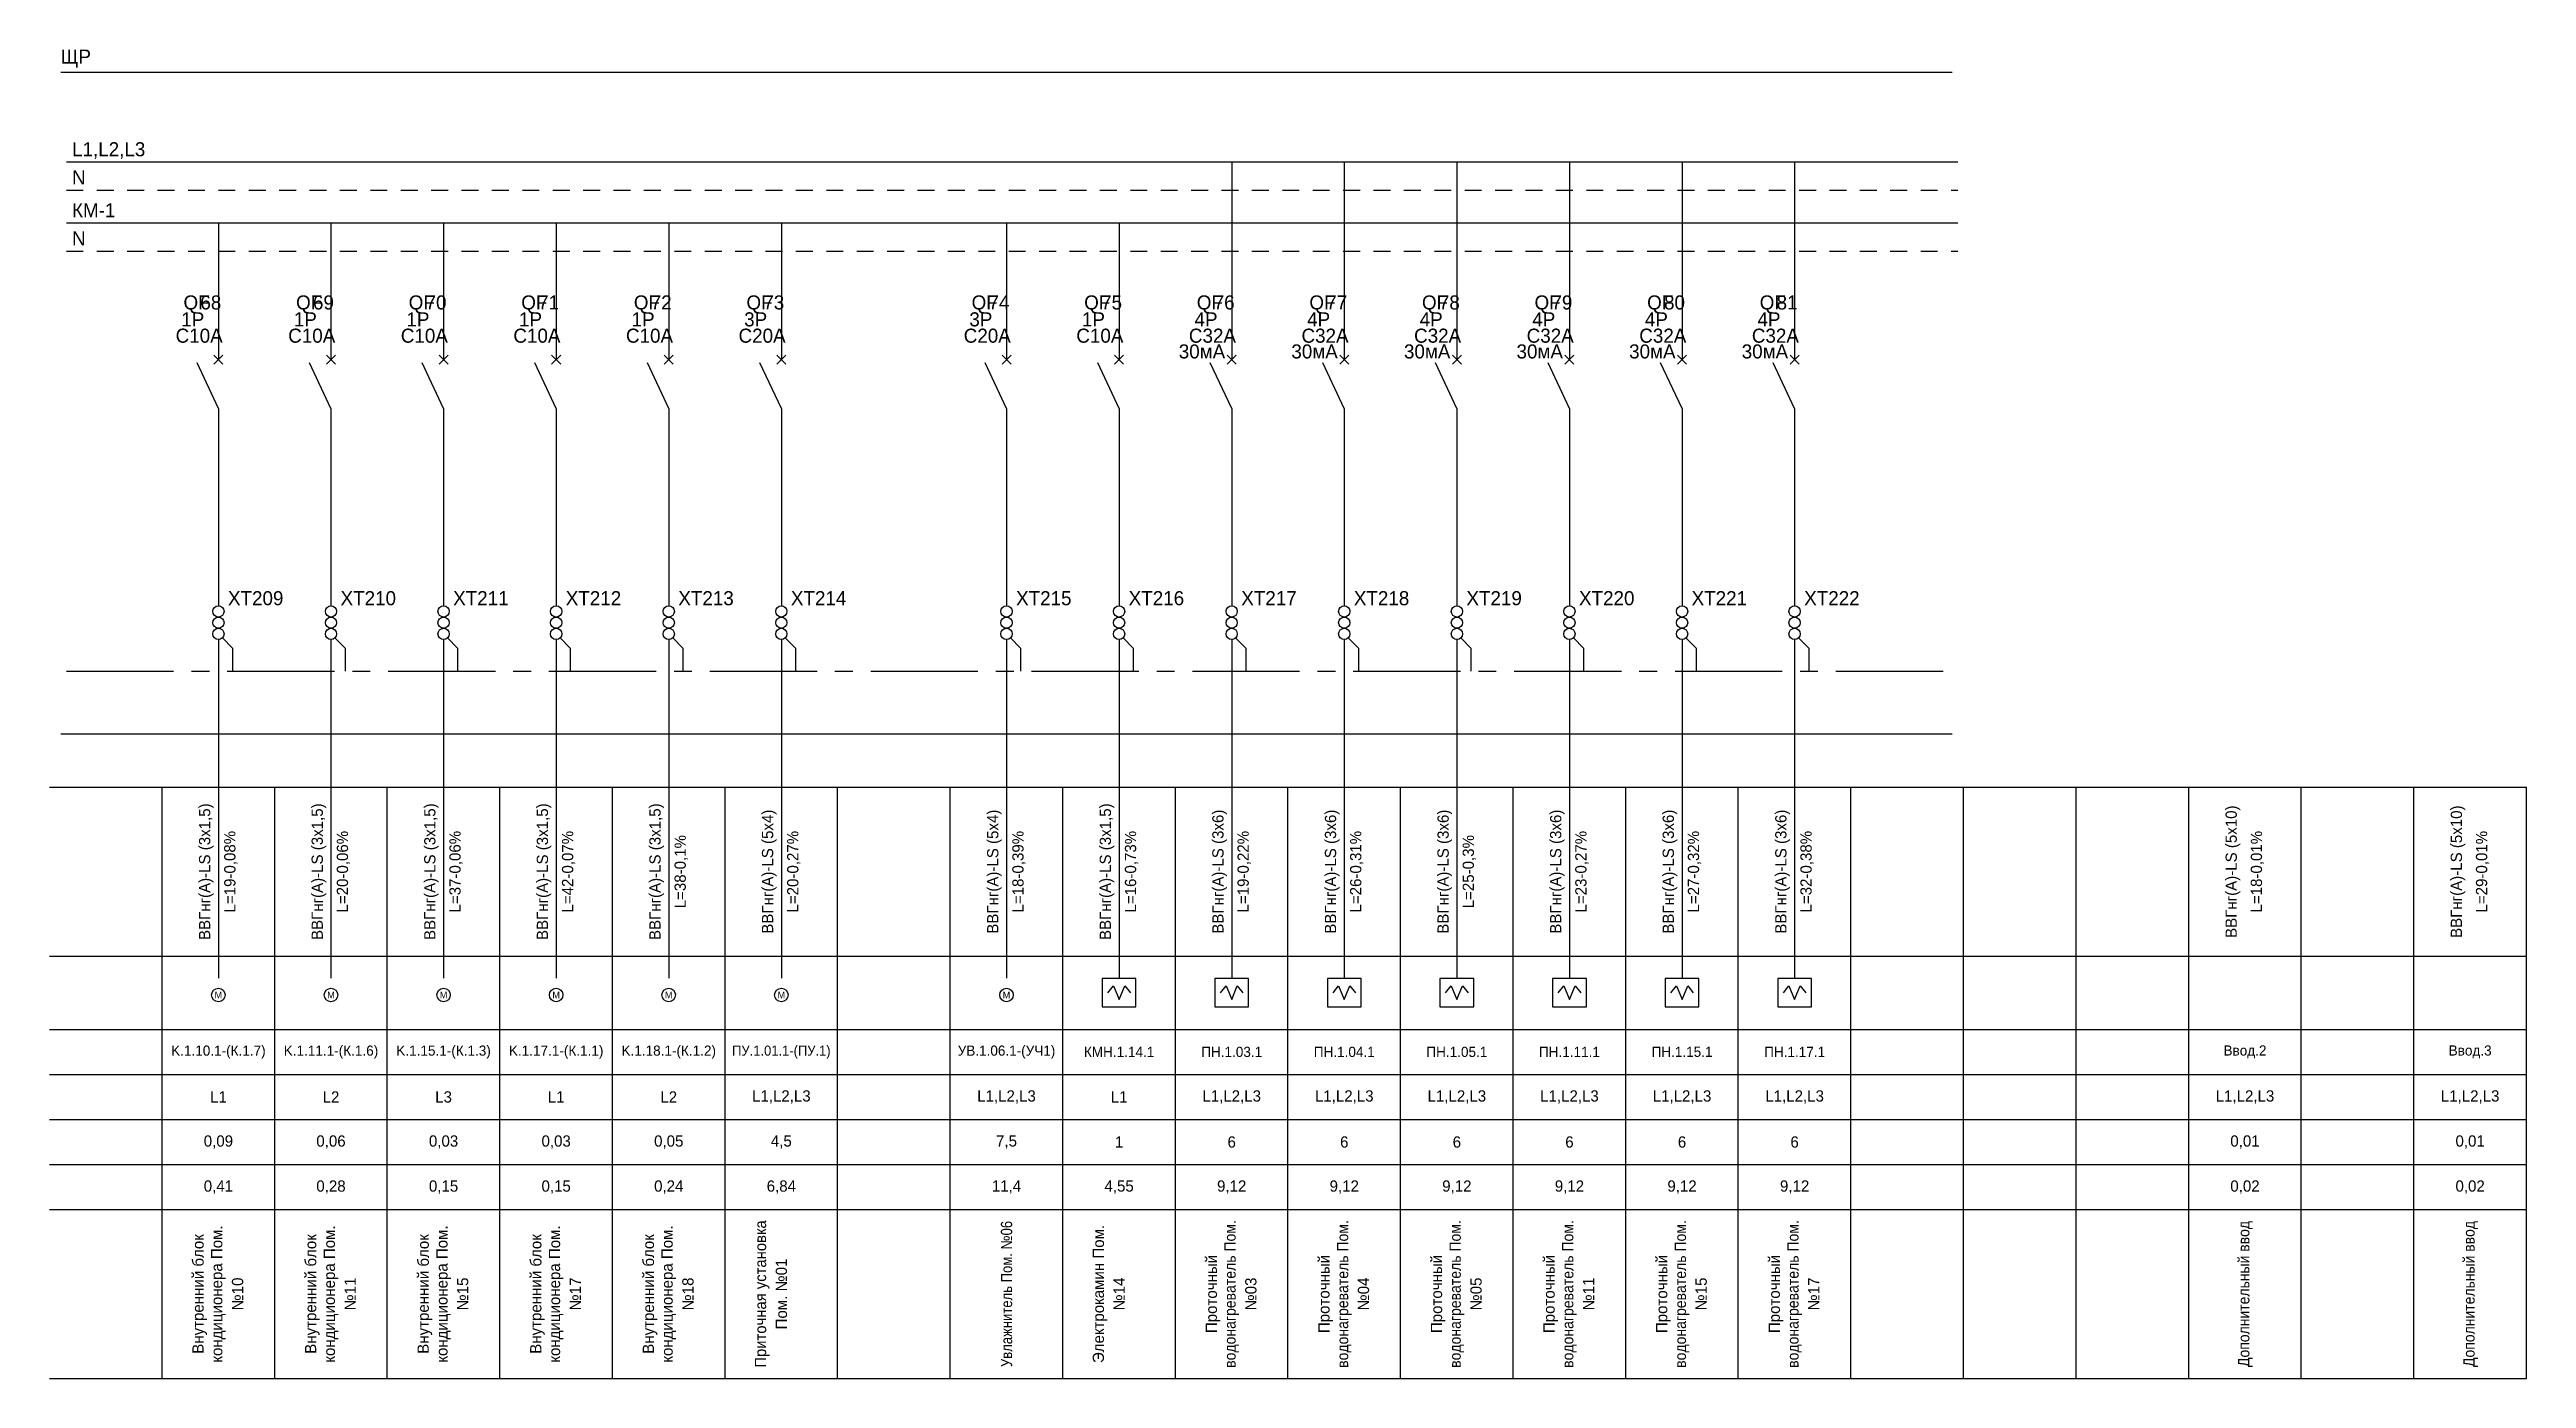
# Model space of a CAD drawing. Header units: millimetres. Extents: x 2497 to 11797, y 1522 to 1758.
# Drawn here: x 7937.2 to 8377.2, y 1522.5 to 1758.5 of the extents above; entities that cross this region are included whole.
import ezdxf
from ezdxf.enums import TextEntityAlignment as Align

# ---------------------------------------------------------------- set-up
doc = ezdxf.new("R2010")
doc.units = ezdxf.units.MM
doc.linetypes.add('CENTER2', pattern=[28.575, 19.05, -3.175, 3.175, -3.175])
doc.linetypes.add('JIS_02_0.7', pattern=[1.35, 0.75, -0.6])
for name, color, linetype in [('SX_BLOCKS', 7, 'Continuous'), ('SX_BOUND', 8, 'Continuous'), ('SX_LINES', 7, 'Continuous'), ('SX_N', 4, 'JIS_02_0.7'), ('SX_PE', 3, 'CENTER2'), ('SX_TABLE', 7, 'Continuous'), ('SX_TEXT', 7, 'Continuous')]:
    doc.layers.add(name, color=color, linetype=linetype)
doc.styles.add('UNC_GOST_Scheme', font='txt')

msp = doc.modelspace()

# ---------------------------------------------------------------- texts
at = {"layer": 'SX_TEXT', "style": 'UNC_GOST_Scheme'}
for s, p in [('ЩР', (7939.18, 1755.96)), ('L1,L2,L3', (7941.18, 1739.51)), ('N', (7941.18, 1734.51)), ('КМ-1', (7941.18, 1728.68)), ('N', (7941.18, 1723.68))]:
    msp.add_text(s, height=2.5, dxfattribs=at).set_placement(p)

# ---------------------------------------------------------------- blocks, each defined once
blk = doc.blocks.new('SX_TCOL')
for p, q in [((-10, 105), (10, 105)), ((10, 0), (10, 105)), ((-10, 75), (10, 75)), ((-10, 62), (10, 62)), ((-10, 54), (10, 54)), ((-10, 46), (10, 46)), ((-10, 38), (10, 38)), ((-10, 30), (10, 30)), ((-10, 0), (10, 0))]:
    blk.add_line(p, q)
at = {"style": 'UNC_GOST_Scheme'}
for tag, p in [('CAB1', (-2.2, 90)), ('CAB2', (2.2, 90)), ('NAME1', (-3.4, 15)), ('NAME2', (0, 15)), ('NAME3', (3.4, 15))]:
    blk.add_attdef(tag, text='', height=2, rotation=90, dxfattribs=at).set_placement(p, align=Align.MIDDLE)
for tag, height, p in [('LINE', 1.8, (0, 58)), ('PH', 2, (0, 50)), ('POW', 2, (0, 42)), ('CUR', 2, (0, 34))]:
    blk.add_attdef(tag, text='', height=height, dxfattribs=at).set_placement(p, align=Align.MIDDLE)
blk = doc.blocks.new('SX_QF')
for p, q in [((0, -45), (-3.8, -36.9)), ((-0.8, -37.1), (0.8, -35.5)), ((-0.8, -35.5), (0.8, -37.1)), ((0, -45), (0, -54.3))]:
    blk.add_line(p, q)
at = {"style": 'UNC_GOST_Scheme'}
blk.add_text('QF', height=2.5, dxfattribs=at).set_placement((-6.2, -27.4))
for tag, p in [('N', (-3.2, -27.4)), ('A', (-7.6, -33.3)), ('P', (-6.6, -30.4)), ('MA', (-9.4, -36.1))]:
    blk.add_attdef(tag, p, '', height=2.5, dxfattribs=at)
blk = doc.blocks.new('SX_XT')
at = {"color": 30}
blk.add_circle((0, -1), 1, dxfattribs=at)
at = {"color": 5}
blk.add_circle((0, -3), 1, dxfattribs=at)
at = {"color": 3}
blk.add_circle((0, -5), 1, dxfattribs=at)
at = {"style": 'UNC_GOST_Scheme'}
blk.add_attdef('N', (1.7, 0.1), '', height=2.5, dxfattribs=at)
blk = doc.blocks.new('SX_U_M')
blk.add_circle((0, 0), 1.2)
at = {"style": 'UNC_GOST_Scheme'}
blk.add_text('M', height=1.2, dxfattribs=at).set_placement((0, 0), align=Align.MIDDLE)
blk = doc.blocks.new('SX_U_HEAT')
for p, q in [((0, 6.5), (0, 2.5)), ((3, 2.5), (-3, 2.5)), ((-3, 2.5), (-3, -2.5)), ((-2, 0), (-1, 1.2)), ((-1, 1.2), (0, -1.2)), ((0, -1.2), (1, 1.2)), ((1, 1.2), (2, 0)), ((3, -2.5), (3, 2.5)), ((-3, -2.5), (3, -2.5))]:
    blk.add_line(p, q)

# ---------------------------------------------------------------- linework, layer by layer
at = {"layer": 'SX_BOUND'}
for p, q in [((7939.18, 1754.46), (8275.18, 1754.46)), ((7939.18, 1636.96), (8275.18, 1636.96))]:
    msp.add_line(p, q, dxfattribs=at)
at = {"layer": 'SX_LINES'}
for p, q in [((7940.18, 1738.51), (8276.18, 1738.51)), ((8147.18, 1738.51), (8147.18, 1703.4)), ((8167.18, 1738.51), (8167.18, 1703.4)), ((8187.18, 1738.51), (8187.18, 1703.4)), ((8207.18, 1738.51), (8207.18, 1703.4)), ((8227.18, 1738.51), (8227.18, 1703.4)), ((8247.18, 1738.51), (8247.18, 1703.4)), ((7940.18, 1727.68), (8276.18, 1727.68)), ((7967.18, 1727.68), (7967.18, 1703.4)), ((7987.18, 1727.68), (7987.18, 1703.4)), ((8007.18, 1727.68), (8007.18, 1703.4)), ((8027.18, 1727.68), (8027.18, 1703.4)), ((8047.18, 1727.68), (8047.18, 1703.4)), ((8067.18, 1727.68), (8067.18, 1703.4)), ((8107.18, 1727.68), (8107.18, 1703.4)), ((8127.18, 1727.68), (8127.18, 1703.4)), ((7967.18, 1685.42), (7967.18, 1659.68)), ((7987.18, 1685.42), (7987.18, 1659.68)), ((8007.18, 1685.42), (8007.18, 1659.68)), ((8027.18, 1685.42), (8027.18, 1659.68)), ((8047.18, 1685.42), (8047.18, 1659.68)), ((8067.18, 1685.42), (8067.18, 1659.68)), ((8107.18, 1685.42), (8107.18, 1659.68)), ((8127.18, 1685.42), (8127.18, 1659.68)), ((8147.18, 1685.42), (8147.18, 1659.68)), ((8167.18, 1685.42), (8167.18, 1659.68)), ((8187.18, 1685.42), (8187.18, 1659.68)), ((8207.18, 1685.42), (8207.18, 1659.68)), ((8227.18, 1685.42), (8227.18, 1659.68)), ((8247.18, 1685.42), (8247.18, 1659.68)), ((7967.18, 1653.68), (7967.18, 1593.56)), ((7987.18, 1653.68), (7987.18, 1593.56)), ((8007.18, 1653.68), (8007.18, 1593.56)), ((8027.18, 1653.68), (8027.18, 1593.56)), ((8047.18, 1653.68), (8047.18, 1593.56)), ((8067.18, 1653.68), (8067.18, 1593.56)), ((8107.18, 1653.68), (8107.18, 1593.56)), ((8127.18, 1653.68), (8127.18, 1597.46)), ((8147.18, 1653.68), (8147.18, 1597.46)), ((8167.18, 1653.68), (8167.18, 1597.46)), ((8187.18, 1653.68), (8187.18, 1597.46)), ((8207.18, 1653.68), (8207.18, 1597.46)), ((8227.18, 1653.68), (8227.18, 1597.46)), ((8247.18, 1653.68), (8247.18, 1597.46))]:
    msp.add_line(p, q, dxfattribs=at)
at = {"layer": 'SX_N', "ltscale": 4}
for p, q in [((7940.18, 1733.51), (8276.18, 1733.51)), ((7940.18, 1722.68), (8276.18, 1722.68))]:
    msp.add_line(p, q, dxfattribs=at)
at = {"layer": 'SX_PE'}
for p, q in [((7967.88, 1653.98), (7969.68, 1652.18)), ((7969.68, 1652.18), (7969.68, 1648.06)), ((7987.88, 1653.98), (7989.68, 1652.18)), ((7989.68, 1652.18), (7989.68, 1648.06)), ((8007.88, 1653.98), (8009.68, 1652.18)), ((8009.68, 1652.18), (8009.68, 1648.06)), ((8027.88, 1653.98), (8029.68, 1652.18)), ((8029.68, 1652.18), (8029.68, 1648.06)), ((8047.88, 1653.98), (8049.68, 1652.18)), ((8049.68, 1652.18), (8049.68, 1648.06)), ((8067.88, 1653.98), (8069.68, 1652.18)), ((8069.68, 1652.18), (8069.68, 1648.06)), ((8107.88, 1653.98), (8109.68, 1652.18)), ((8109.68, 1652.18), (8109.68, 1648.06)), ((8127.88, 1653.98), (8129.68, 1652.18)), ((8129.68, 1652.18), (8129.68, 1648.06)), ((8147.88, 1653.98), (8149.68, 1652.18)), ((8149.68, 1652.18), (8149.68, 1648.06)), ((8167.88, 1653.98), (8169.68, 1652.18)), ((8169.68, 1652.18), (8169.68, 1648.06)), ((8187.88, 1653.98), (8189.68, 1652.18)), ((8189.68, 1652.18), (8189.68, 1648.06)), ((8207.88, 1653.98), (8209.68, 1652.18)), ((8209.68, 1652.18), (8209.68, 1648.06)), ((8227.88, 1653.98), (8229.68, 1652.18)), ((8229.68, 1652.18), (8229.68, 1648.06)), ((8247.88, 1653.98), (8249.68, 1652.18)), ((8249.68, 1652.18), (8249.68, 1648.06)), ((7940.18, 1648.06), (8276.18, 1648.06))]:
    msp.add_line(p, q, dxfattribs=at)

# ---------------------------------------------------------------- block references
at = {"layer": 'SX_BLOCKS'}
for name, p, values in [('SX_QF', (7967.18, 1739.7), {'N': '68', 'P': '1P', 'A': 'С10А'}), ('SX_QF', (7987.18, 1739.7), {'N': '69', 'P': '1P', 'A': 'С10А'}), ('SX_QF', (8007.18, 1739.7), {'N': '70', 'P': '1P', 'A': 'С10А'}), ('SX_QF', (8027.18, 1739.7), {'N': '71', 'P': '1P', 'A': 'С10А'}), ('SX_QF', (8047.18, 1739.7), {'N': '72', 'P': '1P', 'A': 'С10А'}), ('SX_QF', (8067.18, 1739.7), {'N': '73', 'P': '3P', 'A': 'С20А'}), ('SX_QF', (8107.18, 1739.7), {'N': '74', 'P': '3P', 'A': 'С20А'}), ('SX_QF', (8127.18, 1739.7), {'N': '75', 'P': '1P', 'A': 'С10А'}), ('SX_QF', (8147.18, 1739.7), {'N': '76', 'P': '4P', 'A': 'С32А', 'MA': '30мА'}), ('SX_QF', (8167.18, 1739.7), {'N': '77', 'P': '4P', 'A': 'С32А', 'MA': '30мА'}), ('SX_QF', (8187.18, 1739.7), {'N': '78', 'P': '4P', 'A': 'С32А', 'MA': '30мА'}), ('SX_QF', (8207.18, 1739.7), {'N': '79', 'P': '4P', 'A': 'С32А', 'MA': '30мА'}), ('SX_QF', (8227.18, 1739.7), {'N': '80', 'P': '4P', 'A': 'С32А', 'MA': '30мА'}), ('SX_QF', (8247.18, 1739.7), {'N': '81', 'P': '4P', 'A': 'С32А', 'MA': '30мА'}), ('SX_XT', (7967.18, 1659.68), {'N': 'XT209'}), ('SX_XT', (7987.18, 1659.68), {'N': 'XT210'}), ('SX_XT', (8007.18, 1659.68), {'N': 'XT211'}), ('SX_XT', (8027.18, 1659.68), {'N': 'XT212'}), ('SX_XT', (8047.18, 1659.68), {'N': 'XT213'}), ('SX_XT', (8067.18, 1659.68), {'N': 'XT214'}), ('SX_XT', (8107.18, 1659.68), {'N': 'XT215'}), ('SX_XT', (8127.18, 1659.68), {'N': 'XT216'}), ('SX_XT', (8147.18, 1659.68), {'N': 'XT217'}), ('SX_XT', (8167.18, 1659.68), {'N': 'XT218'}), ('SX_XT', (8187.18, 1659.68), {'N': 'XT219'}), ('SX_XT', (8207.18, 1659.68), {'N': 'XT220'}), ('SX_XT', (8227.18, 1659.68), {'N': 'XT221'}), ('SX_XT', (8247.18, 1659.68), {'N': 'XT222'})]:
    msp.add_blockref(name, p, dxfattribs=at).add_auto_attribs(values)
at = {"layer": 'SX_BLOCKS', "color": 244, "true_color": 0x991b1e}
for name, p in [('SX_U_HEAT', (8127.18, 1590.96)), ('SX_U_HEAT', (8147.18, 1590.96)), ('SX_U_HEAT', (8167.18, 1590.96)), ('SX_U_HEAT', (8187.18, 1590.96)), ('SX_U_HEAT', (8207.18, 1590.96)), ('SX_U_HEAT', (8227.18, 1590.96)), ('SX_U_HEAT', (8247.18, 1590.96)), ('SX_U_M', (7967.18, 1590.56)), ('SX_U_M', (7987.18, 1590.56)), ('SX_U_M', (8007.18, 1590.56)), ('SX_U_M', (8027.18, 1590.56)), ('SX_U_M', (8047.18, 1590.56)), ('SX_U_M', (8067.18, 1590.56)), ('SX_U_M', (8107.18, 1590.56))]:
    msp.add_blockref(name, p, dxfattribs=at)
at = {"layer": 'SX_TABLE'}
for p in [(7947.18, 1522.46), (8087.18, 1522.46), (8267.18, 1522.46), (8287.18, 1522.46), (8307.18, 1522.46), (8347.18, 1522.46)]:
    msp.add_blockref('SX_TCOL', p, dxfattribs=at)
for p, values in [((7967.18, 1522.46), {'NAME1': 'Внутренний блок', 'NAME2': 'кондиционера Пом.', 'NAME3': '№10', 'CUR': '0,41', 'POW': '0,09', 'PH': 'L1', 'LINE': 'K.1.10.1-(К.1.7)', 'CAB1': 'ВВГнг(А)-LS (3х1,5)', 'CAB2': 'L=19-0,08%'}), ((7987.18, 1522.46), {'NAME1': 'Внутренний блок', 'NAME2': 'кондиционера Пом.', 'NAME3': '№11', 'CUR': '0,28', 'POW': '0,06', 'PH': 'L2', 'LINE': 'K.1.11.1-(К.1.6)', 'CAB1': 'ВВГнг(А)-LS (3х1,5)', 'CAB2': 'L=20-0,06%'}), ((8007.18, 1522.46), {'NAME1': 'Внутренний блок', 'NAME2': 'кондиционера Пом.', 'NAME3': '№15', 'CUR': '0,15', 'POW': '0,03', 'PH': 'L3', 'LINE': 'K.1.15.1-(К.1.3)', 'CAB1': 'ВВГнг(А)-LS (3х1,5)', 'CAB2': 'L=37-0,06%'}), ((8027.18, 1522.46), {'NAME1': 'Внутренний блок', 'NAME2': 'кондиционера Пом.', 'NAME3': '№17', 'CUR': '0,15', 'POW': '0,03', 'PH': 'L1', 'LINE': 'K.1.17.1-(К.1.1)', 'CAB1': 'ВВГнг(А)-LS (3х1,5)', 'CAB2': 'L=42-0,07%'}), ((8047.18, 1522.46), {'NAME1': 'Внутренний блок', 'NAME2': 'кондиционера Пом.', 'NAME3': '№18', 'CUR': '0,24', 'POW': '0,05', 'PH': 'L2', 'LINE': 'K.1.18.1-(К.1.2)', 'CAB1': 'ВВГнг(А)-LS (3х1,5)', 'CAB2': 'L=38-0,1%'}), ((8127.18, 1522.46), {'NAME1': 'Электрокамин Пом.', 'NAME2': '№14', 'CUR': '4,55', 'POW': '1', 'PH': 'L1', 'LINE': 'КМН.1.14.1', 'CAB1': 'ВВГнг(А)-LS (3х1,5)', 'CAB2': 'L=16-0,73%'})]:
    msp.add_blockref('SX_TCOL', p, dxfattribs=at).add_auto_attribs(values)
ref = msp.add_blockref('SX_TCOL', (8067.18, 1522.46), dxfattribs=at)
ref.add_attrib('NAME1', 'Приточная установка', dxfattribs={"layer": '0', "height": 2, "rotation": 90, "style": 'UNC_GOST_Scheme', "width": 0.983746}).set_placement((8063.78, 1537.46), align=Align.MIDDLE)
ref.add_attrib('NAME2', 'Пом. №01', dxfattribs={"layer": '0', "height": 2, "rotation": 90, "style": 'UNC_GOST_Scheme'}).set_placement((8067.18, 1537.46), align=Align.MIDDLE)
ref.add_attrib('CUR', '6,84', dxfattribs={"layer": '0', "height": 2, "style": 'UNC_GOST_Scheme'}).set_placement((8067.18, 1556.46), align=Align.MIDDLE)
ref.add_attrib('POW', '4,5', dxfattribs={"layer": '0', "height": 2, "style": 'UNC_GOST_Scheme'}).set_placement((8067.18, 1564.46), align=Align.MIDDLE)
ref.add_attrib('PH', 'L1,L2,L3', dxfattribs={"layer": '0', "height": 2, "style": 'UNC_GOST_Scheme'}).set_placement((8067.18, 1572.46), align=Align.MIDDLE)
ref.add_attrib('LINE', 'ПУ.1.01.1-(ПУ.1)', dxfattribs={"layer": '0', "height": 1.8, "style": 'UNC_GOST_Scheme', "width": 0.956357}).set_placement((8067.18, 1580.46), align=Align.MIDDLE)
ref.add_attrib('CAB1', 'ВВГнг(А)-LS (5х4)', dxfattribs={"layer": '0', "height": 2, "rotation": 90, "style": 'UNC_GOST_Scheme'}).set_placement((8064.98, 1612.46), align=Align.MIDDLE)
ref.add_attrib('CAB2', 'L=20-0,27%', dxfattribs={"layer": '0', "height": 2, "rotation": 90, "style": 'UNC_GOST_Scheme'}).set_placement((8069.38, 1612.46), align=Align.MIDDLE)
ref = msp.add_blockref('SX_TCOL', (8107.18, 1522.46), dxfattribs=at)
ref.add_attrib('NAME2', 'Увлажнитель Пом. №06', dxfattribs={"layer": '0', "height": 2, "rotation": 90, "style": 'UNC_GOST_Scheme', "width": 0.867874}).set_placement((8107.18, 1537.46), align=Align.MIDDLE)
ref.add_attrib('CUR', '11,4', dxfattribs={"layer": '0', "height": 2, "style": 'UNC_GOST_Scheme'}).set_placement((8107.18, 1556.46), align=Align.MIDDLE)
ref.add_attrib('POW', '7,5', dxfattribs={"layer": '0', "height": 2, "style": 'UNC_GOST_Scheme'}).set_placement((8107.18, 1564.46), align=Align.MIDDLE)
ref.add_attrib('PH', 'L1,L2,L3', dxfattribs={"layer": '0', "height": 2, "style": 'UNC_GOST_Scheme'}).set_placement((8107.18, 1572.46), align=Align.MIDDLE)
ref.add_attrib('LINE', 'УВ.1.06.1-(УЧ1)', dxfattribs={"layer": '0', "height": 1.8, "style": 'UNC_GOST_Scheme', "width": 0.997482}).set_placement((8107.18, 1580.46), align=Align.MIDDLE)
ref.add_attrib('CAB1', 'ВВГнг(А)-LS (5х4)', dxfattribs={"layer": '0', "height": 2, "rotation": 90, "style": 'UNC_GOST_Scheme'}).set_placement((8104.98, 1612.46), align=Align.MIDDLE)
ref.add_attrib('CAB2', 'L=18-0,39%', dxfattribs={"layer": '0', "height": 2, "rotation": 90, "style": 'UNC_GOST_Scheme'}).set_placement((8109.38, 1612.46), align=Align.MIDDLE)
ref = msp.add_blockref('SX_TCOL', (8147.18, 1522.46), dxfattribs=at)
ref.add_attrib('NAME1', 'Проточный', dxfattribs={"layer": '0', "height": 2, "rotation": 90, "style": 'UNC_GOST_Scheme'}).set_placement((8143.78, 1537.46), align=Align.MIDDLE)
ref.add_attrib('NAME2', 'водонагреватель Пом.', dxfattribs={"layer": '0', "height": 2, "rotation": 90, "style": 'UNC_GOST_Scheme', "width": 0.930684}).set_placement((8147.18, 1537.46), align=Align.MIDDLE)
ref.add_attrib('NAME3', '№03', dxfattribs={"layer": '0', "height": 2, "rotation": 90, "style": 'UNC_GOST_Scheme'}).set_placement((8150.58, 1537.46), align=Align.MIDDLE)
ref.add_attrib('CUR', '9,12', dxfattribs={"layer": '0', "height": 2, "style": 'UNC_GOST_Scheme'}).set_placement((8147.18, 1556.46), align=Align.MIDDLE)
ref.add_attrib('POW', '6', dxfattribs={"layer": '0', "height": 2, "style": 'UNC_GOST_Scheme'}).set_placement((8147.18, 1564.46), align=Align.MIDDLE)
ref.add_attrib('PH', 'L1,L2,L3', dxfattribs={"layer": '0', "height": 2, "style": 'UNC_GOST_Scheme'}).set_placement((8147.18, 1572.46), align=Align.MIDDLE)
ref.add_attrib('LINE', 'ПН.1.03.1', dxfattribs={"layer": '0', "height": 1.8, "style": 'UNC_GOST_Scheme'}).set_placement((8147.18, 1580.46), align=Align.MIDDLE)
ref.add_attrib('CAB1', 'ВВГнг(А)-LS (3х6)', dxfattribs={"layer": '0', "height": 2, "rotation": 90, "style": 'UNC_GOST_Scheme'}).set_placement((8144.98, 1612.46), align=Align.MIDDLE)
ref.add_attrib('CAB2', 'L=19-0,22%', dxfattribs={"layer": '0', "height": 2, "rotation": 90, "style": 'UNC_GOST_Scheme'}).set_placement((8149.38, 1612.46), align=Align.MIDDLE)
ref = msp.add_blockref('SX_TCOL', (8167.18, 1522.46), dxfattribs=at)
ref.add_attrib('NAME1', 'Проточный', dxfattribs={"layer": '0', "height": 2, "rotation": 90, "style": 'UNC_GOST_Scheme'}).set_placement((8163.78, 1537.46), align=Align.MIDDLE)
ref.add_attrib('NAME2', 'водонагреватель Пом.', dxfattribs={"layer": '0', "height": 2, "rotation": 90, "style": 'UNC_GOST_Scheme', "width": 0.930684}).set_placement((8167.18, 1537.46), align=Align.MIDDLE)
ref.add_attrib('NAME3', '№04', dxfattribs={"layer": '0', "height": 2, "rotation": 90, "style": 'UNC_GOST_Scheme'}).set_placement((8170.58, 1537.46), align=Align.MIDDLE)
ref.add_attrib('CUR', '9,12', dxfattribs={"layer": '0', "height": 2, "style": 'UNC_GOST_Scheme'}).set_placement((8167.18, 1556.46), align=Align.MIDDLE)
ref.add_attrib('POW', '6', dxfattribs={"layer": '0', "height": 2, "style": 'UNC_GOST_Scheme'}).set_placement((8167.18, 1564.46), align=Align.MIDDLE)
ref.add_attrib('PH', 'L1,L2,L3', dxfattribs={"layer": '0', "height": 2, "style": 'UNC_GOST_Scheme'}).set_placement((8167.18, 1572.46), align=Align.MIDDLE)
ref.add_attrib('LINE', 'ПН.1.04.1', dxfattribs={"layer": '0', "height": 1.8, "style": 'UNC_GOST_Scheme'}).set_placement((8167.18, 1580.46), align=Align.MIDDLE)
ref.add_attrib('CAB1', 'ВВГнг(А)-LS (3х6)', dxfattribs={"layer": '0', "height": 2, "rotation": 90, "style": 'UNC_GOST_Scheme'}).set_placement((8164.98, 1612.46), align=Align.MIDDLE)
ref.add_attrib('CAB2', 'L=26-0,31%', dxfattribs={"layer": '0', "height": 2, "rotation": 90, "style": 'UNC_GOST_Scheme'}).set_placement((8169.38, 1612.46), align=Align.MIDDLE)
ref = msp.add_blockref('SX_TCOL', (8187.18, 1522.46), dxfattribs=at)
ref.add_attrib('NAME1', 'Проточный', dxfattribs={"layer": '0', "height": 2, "rotation": 90, "style": 'UNC_GOST_Scheme'}).set_placement((8183.78, 1537.46), align=Align.MIDDLE)
ref.add_attrib('NAME2', 'водонагреватель Пом.', dxfattribs={"layer": '0', "height": 2, "rotation": 90, "style": 'UNC_GOST_Scheme', "width": 0.930684}).set_placement((8187.18, 1537.46), align=Align.MIDDLE)
ref.add_attrib('NAME3', '№05', dxfattribs={"layer": '0', "height": 2, "rotation": 90, "style": 'UNC_GOST_Scheme'}).set_placement((8190.58, 1537.46), align=Align.MIDDLE)
ref.add_attrib('CUR', '9,12', dxfattribs={"layer": '0', "height": 2, "style": 'UNC_GOST_Scheme'}).set_placement((8187.18, 1556.46), align=Align.MIDDLE)
ref.add_attrib('POW', '6', dxfattribs={"layer": '0', "height": 2, "style": 'UNC_GOST_Scheme'}).set_placement((8187.18, 1564.46), align=Align.MIDDLE)
ref.add_attrib('PH', 'L1,L2,L3', dxfattribs={"layer": '0', "height": 2, "style": 'UNC_GOST_Scheme'}).set_placement((8187.18, 1572.46), align=Align.MIDDLE)
ref.add_attrib('LINE', 'ПН.1.05.1', dxfattribs={"layer": '0', "height": 1.8, "style": 'UNC_GOST_Scheme'}).set_placement((8187.18, 1580.46), align=Align.MIDDLE)
ref.add_attrib('CAB1', 'ВВГнг(А)-LS (3х6)', dxfattribs={"layer": '0', "height": 2, "rotation": 90, "style": 'UNC_GOST_Scheme'}).set_placement((8184.98, 1612.46), align=Align.MIDDLE)
ref.add_attrib('CAB2', 'L=25-0,3%', dxfattribs={"layer": '0', "height": 2, "rotation": 90, "style": 'UNC_GOST_Scheme'}).set_placement((8189.38, 1612.46), align=Align.MIDDLE)
ref = msp.add_blockref('SX_TCOL', (8207.18, 1522.46), dxfattribs=at)
ref.add_attrib('NAME1', 'Проточный', dxfattribs={"layer": '0', "height": 2, "rotation": 90, "style": 'UNC_GOST_Scheme'}).set_placement((8203.78, 1537.46), align=Align.MIDDLE)
ref.add_attrib('NAME2', 'водонагреватель Пом.', dxfattribs={"layer": '0', "height": 2, "rotation": 90, "style": 'UNC_GOST_Scheme', "width": 0.930684}).set_placement((8207.18, 1537.46), align=Align.MIDDLE)
ref.add_attrib('NAME3', '№11', dxfattribs={"layer": '0', "height": 2, "rotation": 90, "style": 'UNC_GOST_Scheme'}).set_placement((8210.58, 1537.46), align=Align.MIDDLE)
ref.add_attrib('CUR', '9,12', dxfattribs={"layer": '0', "height": 2, "style": 'UNC_GOST_Scheme'}).set_placement((8207.18, 1556.46), align=Align.MIDDLE)
ref.add_attrib('POW', '6', dxfattribs={"layer": '0', "height": 2, "style": 'UNC_GOST_Scheme'}).set_placement((8207.18, 1564.46), align=Align.MIDDLE)
ref.add_attrib('PH', 'L1,L2,L3', dxfattribs={"layer": '0', "height": 2, "style": 'UNC_GOST_Scheme'}).set_placement((8207.18, 1572.46), align=Align.MIDDLE)
ref.add_attrib('LINE', 'ПН.1.11.1', dxfattribs={"layer": '0', "height": 1.8, "style": 'UNC_GOST_Scheme'}).set_placement((8207.18, 1580.46), align=Align.MIDDLE)
ref.add_attrib('CAB1', 'ВВГнг(А)-LS (3х6)', dxfattribs={"layer": '0', "height": 2, "rotation": 90, "style": 'UNC_GOST_Scheme'}).set_placement((8204.98, 1612.46), align=Align.MIDDLE)
ref.add_attrib('CAB2', 'L=23-0,27%', dxfattribs={"layer": '0', "height": 2, "rotation": 90, "style": 'UNC_GOST_Scheme'}).set_placement((8209.38, 1612.46), align=Align.MIDDLE)
ref = msp.add_blockref('SX_TCOL', (8227.18, 1522.46), dxfattribs=at)
ref.add_attrib('NAME1', 'Проточный', dxfattribs={"layer": '0', "height": 2, "rotation": 90, "style": 'UNC_GOST_Scheme'}).set_placement((8223.78, 1537.46), align=Align.MIDDLE)
ref.add_attrib('NAME2', 'водонагреватель Пом.', dxfattribs={"layer": '0', "height": 2, "rotation": 90, "style": 'UNC_GOST_Scheme', "width": 0.930684}).set_placement((8227.18, 1537.46), align=Align.MIDDLE)
ref.add_attrib('NAME3', '№15', dxfattribs={"layer": '0', "height": 2, "rotation": 90, "style": 'UNC_GOST_Scheme'}).set_placement((8230.58, 1537.46), align=Align.MIDDLE)
ref.add_attrib('CUR', '9,12', dxfattribs={"layer": '0', "height": 2, "style": 'UNC_GOST_Scheme'}).set_placement((8227.18, 1556.46), align=Align.MIDDLE)
ref.add_attrib('POW', '6', dxfattribs={"layer": '0', "height": 2, "style": 'UNC_GOST_Scheme'}).set_placement((8227.18, 1564.46), align=Align.MIDDLE)
ref.add_attrib('PH', 'L1,L2,L3', dxfattribs={"layer": '0', "height": 2, "style": 'UNC_GOST_Scheme'}).set_placement((8227.18, 1572.46), align=Align.MIDDLE)
ref.add_attrib('LINE', 'ПН.1.15.1', dxfattribs={"layer": '0', "height": 1.8, "style": 'UNC_GOST_Scheme'}).set_placement((8227.18, 1580.46), align=Align.MIDDLE)
ref.add_attrib('CAB1', 'ВВГнг(А)-LS (3х6)', dxfattribs={"layer": '0', "height": 2, "rotation": 90, "style": 'UNC_GOST_Scheme'}).set_placement((8224.98, 1612.46), align=Align.MIDDLE)
ref.add_attrib('CAB2', 'L=27-0,32%', dxfattribs={"layer": '0', "height": 2, "rotation": 90, "style": 'UNC_GOST_Scheme'}).set_placement((8229.38, 1612.46), align=Align.MIDDLE)
ref = msp.add_blockref('SX_TCOL', (8247.18, 1522.46), dxfattribs=at)
ref.add_attrib('NAME1', 'Проточный', dxfattribs={"layer": '0', "height": 2, "rotation": 90, "style": 'UNC_GOST_Scheme'}).set_placement((8243.78, 1537.46), align=Align.MIDDLE)
ref.add_attrib('NAME2', 'водонагреватель Пом.', dxfattribs={"layer": '0', "height": 2, "rotation": 90, "style": 'UNC_GOST_Scheme', "width": 0.930684}).set_placement((8247.18, 1537.46), align=Align.MIDDLE)
ref.add_attrib('NAME3', '№17', dxfattribs={"layer": '0', "height": 2, "rotation": 90, "style": 'UNC_GOST_Scheme'}).set_placement((8250.58, 1537.46), align=Align.MIDDLE)
ref.add_attrib('CUR', '9,12', dxfattribs={"layer": '0', "height": 2, "style": 'UNC_GOST_Scheme'}).set_placement((8247.18, 1556.46), align=Align.MIDDLE)
ref.add_attrib('POW', '6', dxfattribs={"layer": '0', "height": 2, "style": 'UNC_GOST_Scheme'}).set_placement((8247.18, 1564.46), align=Align.MIDDLE)
ref.add_attrib('PH', 'L1,L2,L3', dxfattribs={"layer": '0', "height": 2, "style": 'UNC_GOST_Scheme'}).set_placement((8247.18, 1572.46), align=Align.MIDDLE)
ref.add_attrib('LINE', 'ПН.1.17.1', dxfattribs={"layer": '0', "height": 1.8, "style": 'UNC_GOST_Scheme'}).set_placement((8247.18, 1580.46), align=Align.MIDDLE)
ref.add_attrib('CAB1', 'ВВГнг(А)-LS (3х6)', dxfattribs={"layer": '0', "height": 2, "rotation": 90, "style": 'UNC_GOST_Scheme'}).set_placement((8244.98, 1612.46), align=Align.MIDDLE)
ref.add_attrib('CAB2', 'L=32-0,38%', dxfattribs={"layer": '0', "height": 2, "rotation": 90, "style": 'UNC_GOST_Scheme'}).set_placement((8249.38, 1612.46), align=Align.MIDDLE)
ref = msp.add_blockref('SX_TCOL', (8327.18, 1522.46), dxfattribs=at)
ref.add_attrib('NAME2', 'Дополнительный ввод', dxfattribs={"layer": '0', "height": 2, "rotation": 90, "style": 'UNC_GOST_Scheme', "width": 0.927153}).set_placement((8327.18, 1537.46), align=Align.MIDDLE)
ref.add_attrib('CUR', '0,02', dxfattribs={"layer": '0', "height": 2, "style": 'UNC_GOST_Scheme'}).set_placement((8327.18, 1556.46), align=Align.MIDDLE)
ref.add_attrib('POW', '0,01', dxfattribs={"layer": '0', "height": 2, "style": 'UNC_GOST_Scheme'}).set_placement((8327.18, 1564.46), align=Align.MIDDLE)
ref.add_attrib('PH', 'L1,L2,L3', dxfattribs={"layer": '0', "height": 2, "style": 'UNC_GOST_Scheme'}).set_placement((8327.18, 1572.46), align=Align.MIDDLE)
ref.add_attrib('LINE', 'Ввод.2', dxfattribs={"layer": '0', "height": 1.8, "style": 'UNC_GOST_Scheme'}).set_placement((8327.18, 1580.46), align=Align.MIDDLE)
ref.add_attrib('CAB1', 'ВВГнг(А)-LS (5х10)', dxfattribs={"layer": '0', "height": 2, "rotation": 90, "style": 'UNC_GOST_Scheme'}).set_placement((8324.98, 1612.46), align=Align.MIDDLE)
ref.add_attrib('CAB2', 'L=18-0,01%', dxfattribs={"layer": '0', "height": 2, "rotation": 90, "style": 'UNC_GOST_Scheme'}).set_placement((8329.38, 1612.46), align=Align.MIDDLE)
ref = msp.add_blockref('SX_TCOL', (8367.18, 1522.46), dxfattribs=at)
ref.add_attrib('NAME2', 'Дополнительный ввод', dxfattribs={"layer": '0', "height": 2, "rotation": 90, "style": 'UNC_GOST_Scheme', "width": 0.927153}).set_placement((8367.18, 1537.46), align=Align.MIDDLE)
ref.add_attrib('CUR', '0,02', dxfattribs={"layer": '0', "height": 2, "style": 'UNC_GOST_Scheme'}).set_placement((8367.18, 1556.46), align=Align.MIDDLE)
ref.add_attrib('POW', '0,01', dxfattribs={"layer": '0', "height": 2, "style": 'UNC_GOST_Scheme'}).set_placement((8367.18, 1564.46), align=Align.MIDDLE)
ref.add_attrib('PH', 'L1,L2,L3', dxfattribs={"layer": '0', "height": 2, "style": 'UNC_GOST_Scheme'}).set_placement((8367.18, 1572.46), align=Align.MIDDLE)
ref.add_attrib('LINE', 'Ввод.3', dxfattribs={"layer": '0', "height": 1.8, "style": 'UNC_GOST_Scheme'}).set_placement((8367.18, 1580.46), align=Align.MIDDLE)
ref.add_attrib('CAB1', 'ВВГнг(А)-LS (5х10)', dxfattribs={"layer": '0', "height": 2, "rotation": 90, "style": 'UNC_GOST_Scheme'}).set_placement((8364.98, 1612.46), align=Align.MIDDLE)
ref.add_attrib('CAB2', 'L=29-0,01%', dxfattribs={"layer": '0', "height": 2, "rotation": 90, "style": 'UNC_GOST_Scheme'}).set_placement((8369.38, 1612.46), align=Align.MIDDLE)

msp.set_redraw_order([(e.dxf.handle, doc.entitydb.next_handle()) for e in msp.query("TEXT MTEXT ATTDEF DIMENSION ARC_DIMENSION")])  # texts and dimensions are drawn at this point

doc.saveas('drawing.dxf')
